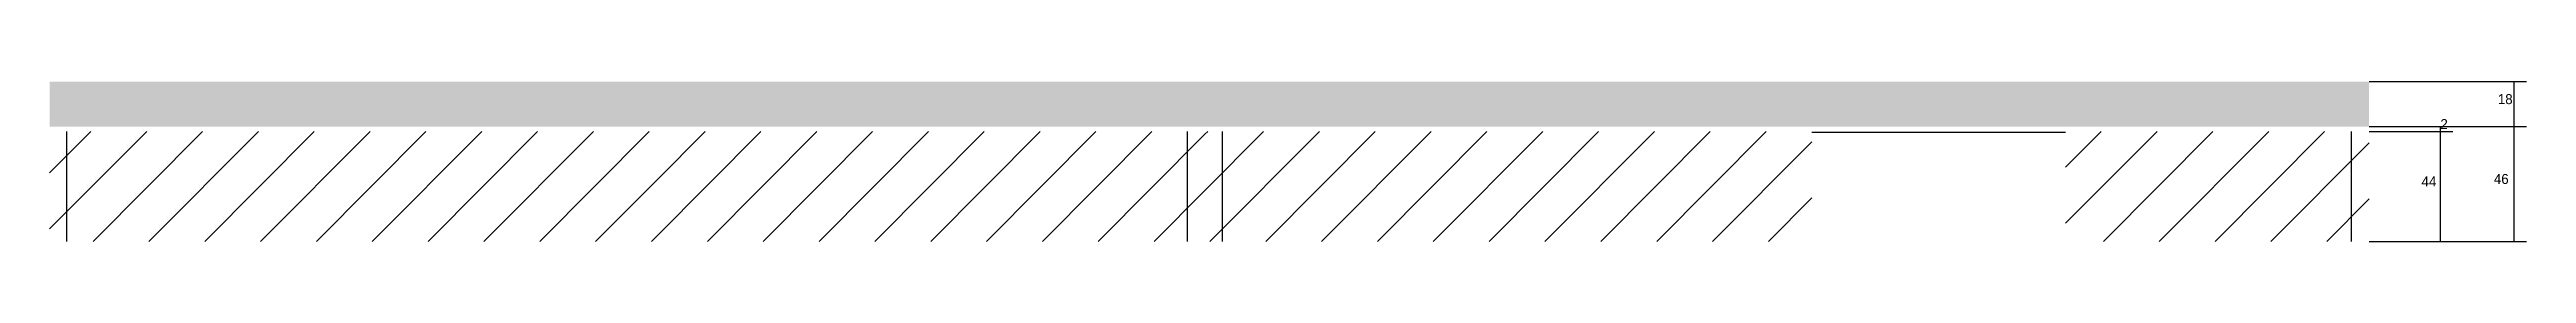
# Model space of a CAD drawing. Header units: metres. Extents: x -10325 to -5929, y 14165 to 15559.
# Drawn here: x -10325 to -9330, y 14253 to 14317 of the extents above; entities that cross this region are included whole.
import ezdxf

# ---------------------------------------------------------------- set-up
doc = ezdxf.new("R2010")
doc.units = ezdxf.units.M
for name, color, linetype in [('COTA', 241, 'Continuous'), ('Hachura', 253, 'Continuous'), ('SARR_2.2x7', 40, 'Continuous')]:
    doc.layers.add(name, color=color, linetype=linetype)

msp = doc.modelspace()

# ---------------------------------------------------------------- texts
at = {"layer": 'COTA'}
for s, p in [('18', (-9341.1, 14308.1)), ('2', (-9364.2, 14298.1)), ('46', (-9342.7, 14276.1)), ('44', (-9371.8, 14275.1))]:
    msp.add_text(s, height=4, dxfattribs=at).set_placement(p)

# ---------------------------------------------------------------- hatches: boundary and pattern name
at = {"layer": 'COTA'}
h = msp.add_hatch(dxfattribs=at)
h.set_pattern_fill('AR-CONC', scale=0.03)
h.paths.add_polyline_path([(-9860.9, 14299.1), (-9392.9, 14299.1), (-9392.9, 14317.1), (-10325.4, 14317.1), (-10325.4, 14299.1)])
at = {"layer": 'Hachura'}
h = msp.add_hatch(dxfattribs=at)
h.set_pattern_fill('ANSI31', scale=5)
h.paths.add_polyline_path([(-10081.4, 14253.1), (-10081.4, 14297.1), (-10325.4, 14297.1), (-10325.4, 14253.1)])
h = msp.add_hatch(dxfattribs=at)
h.set_pattern_fill('ANSI31', scale=5)
h.paths.add_polyline_path([(-10081.4, 14297.1), (-10081.4, 14253.1), (-9860.9, 14253.1), (-9860.9, 14297.1)])
h = msp.add_hatch(dxfattribs=at)
h.set_pattern_fill('ANSI31', scale=5)
h.paths.add_polyline_path([(-9860.9, 14297.1), (-9860.9, 14253.1), (-9616.9, 14253.1), (-9616.9, 14297.1)])
h = msp.add_hatch(dxfattribs=at)
h.set_pattern_fill('ANSI31', scale=5)
h.paths.add_polyline_path([(-9514.9, 14297.1), (-9514.9, 14253.1), (-9392.9, 14253.1), (-9392.9, 14297.1)])

# ---------------------------------------------------------------- linework, layer by layer
at = {"layer": 'COTA'}
for p, q in [((-9392.9, 14317.1), (-9329.6, 14317.1)), ((-9334.6, 14299.1), (-9334.6, 14317.1)), ((-9392.9, 14299.1), (-9329.6, 14299.1)), ((-9392.9, 14299.1), (-9359.2, 14299.1)), ((-9392.9, 14299.1), (-9329.6, 14299.1)), ((-9392.9, 14297.1), (-9359.2, 14297.1)), ((-9392.9, 14297.1), (-9359.2, 14297.1)), ((-9364.2, 14297.1), (-9364.2, 14299.1)), ((-9364.2, 14253.1), (-9364.2, 14297.1)), ((-9334.6, 14253.1), (-9334.6, 14299.1)), ((-9392.9, 14253.1), (-9329.6, 14253.1)), ((-9392.9, 14253.1), (-9359.2, 14253.1))]:
    msp.add_line(p, q, dxfattribs=at)
at = {"layer": 'SARR_2.2x7'}
for p, q in [((-10318.4, 14253.1), (-10318.4, 14297.1)), ((-9867.9, 14253.1), (-9867.9, 14297.1)), ((-9853.9, 14253.1), (-9853.9, 14297.1)), ((-9616.9, 14296.9), (-9514.9, 14296.9)), ((-9399.9, 14253.1), (-9399.9, 14297.1))]:
    msp.add_line(p, q, dxfattribs=at)

msp.set_redraw_order([(e.dxf.handle, doc.entitydb.next_handle()) for e in msp.query("TEXT MTEXT ATTDEF DIMENSION ARC_DIMENSION")])  # texts and dimensions are drawn at this point

doc.saveas('drawing.dxf')
